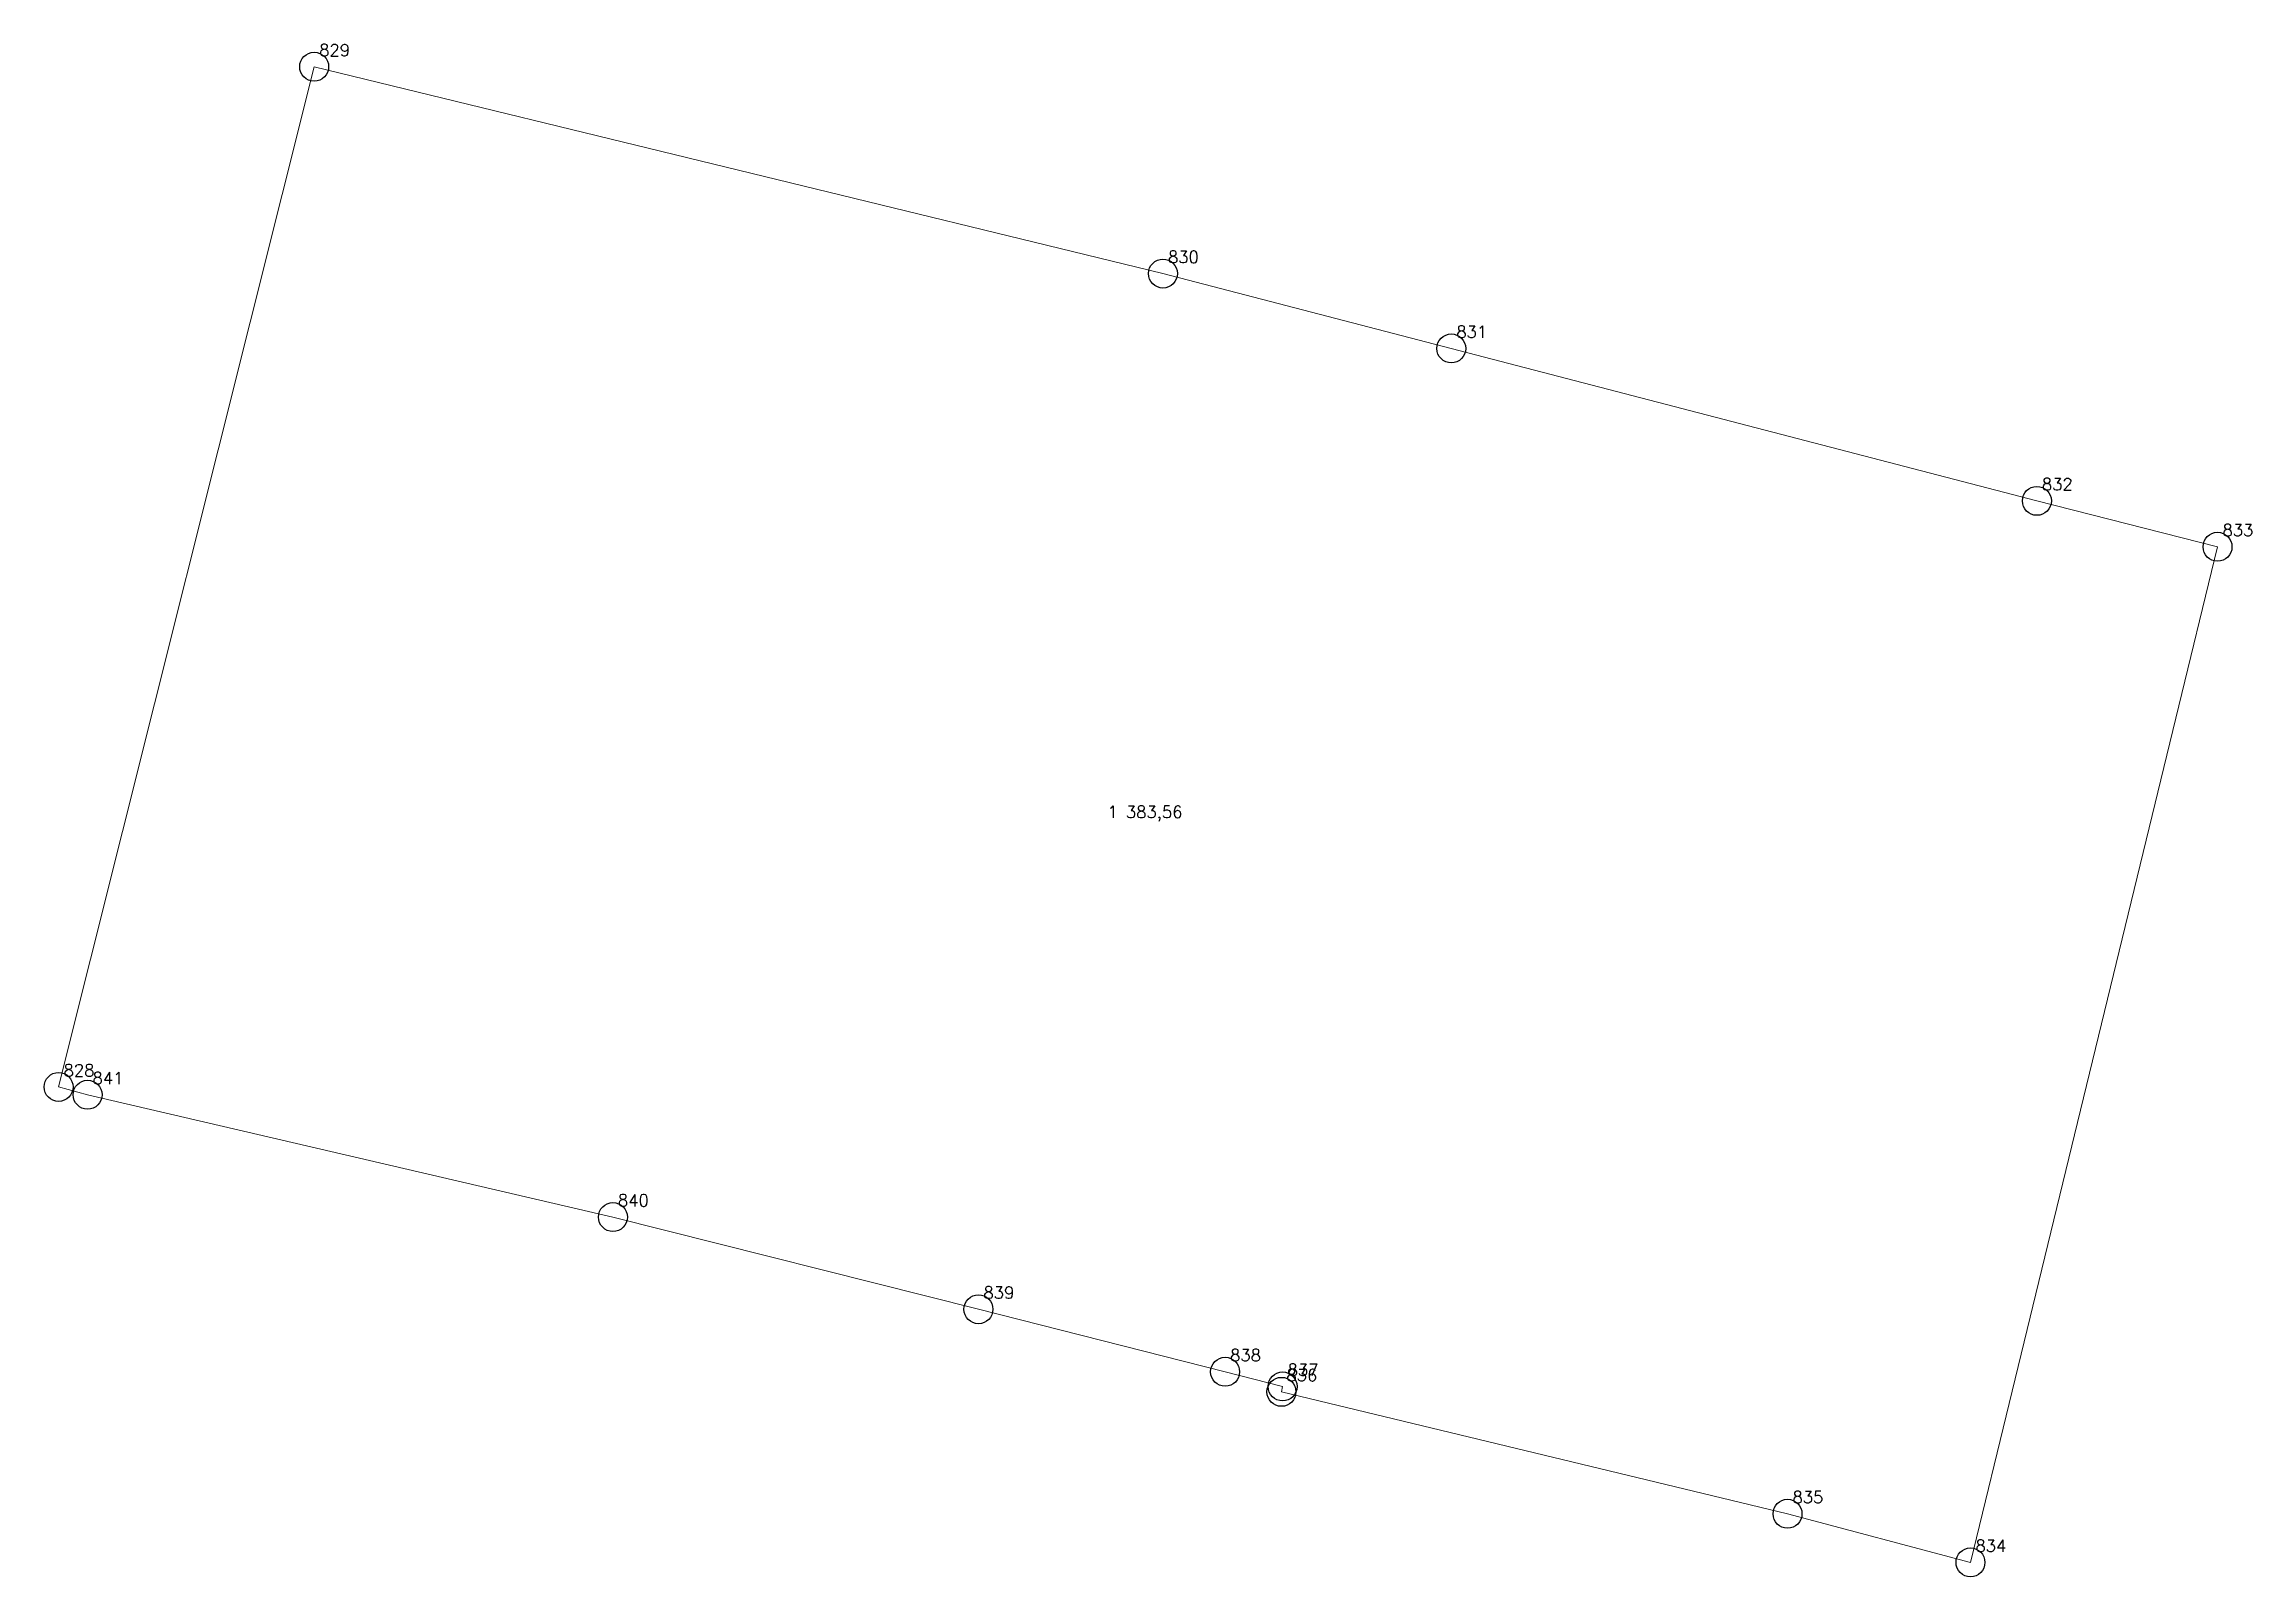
# Model space of a CAD drawing. Extents: x 1391578 to 1399811, y 355675 to 360827.
# Drawn here: x 1394894 to 1394951.2, y 360411 to 360450.7 of the extents above; entities that cross this region are included whole.
import ezdxf

# ---------------------------------------------------------------- set-up
doc = ezdxf.new("R2010")
doc.units = 0
doc.header["$PDMODE"] = 33
doc.header["$PDSIZE"] = 0.75
doc.layers.add('6 - утвержденные границы территорий окн', color=7, linetype='Continuous')
doc.styles.get("Standard").update_dxf_attribs({"font": 'simplex.shx'})

msp = doc.modelspace()

# ---------------------------------------------------------------- texts
at = {"layer": '6 - утвержденные границы территорий окн', "color": 7}
for s, p in [('829', (1394901.109, 360450.43)), ('830', (1394923.099, 360445.07)), ('831', (1394930.569, 360443.13)), ('832', (1394945.739, 360439.18)), ('833', (1394950.419, 360437.99)), ('1 383,56', (1394921.529, 360430.687)), ('828', (1394894.489, 360423.99)), ('841', (1394895.239, 360423.79)), ('840', (1394908.849, 360420.62)), ('839', (1394918.319, 360418.23)), ('838', (1394924.709, 360416.61)), ('836', (1394926.169, 360416.09)), ('837', (1394926.199, 360416.23)), ('835', (1394939.279, 360412.93)), ('834', (1394944.019, 360411.67))]:
    msp.add_text(s, height=0.3111, dxfattribs=at).set_placement(p)

# ---------------------------------------------------------------- linework, layer by layer
at = {"layer": '6 - утвержденные границы территорий окн', "color": 7, "lineweight": 20}
msp.add_lwpolyline([(1394894.36, 360423.715), (1394900.98, 360450.155), (1394922.97, 360444.795), (1394930.44, 360442.855), (1394945.61, 360438.905), (1394950.29, 360437.715), (1394943.89, 360411.395), (1394939.15, 360412.655), (1394926.04, 360415.815), (1394926.07, 360415.955), (1394924.58, 360416.335), (1394918.19, 360417.955), (1394908.72, 360420.345), (1394895.11, 360423.515), (1394894.36, 360423.715)], close=True, dxfattribs=at)
at = {"layer": '6 - утвержденные границы территорий окн'}
for p in [(1394900.98, 360450.155), (1394922.97, 360444.795), (1394930.44, 360442.855), (1394945.61, 360438.905), (1394950.29, 360437.715), (1394894.36, 360423.715), (1394895.11, 360423.515), (1394908.72, 360420.345), (1394918.19, 360417.955), (1394924.58, 360416.335), (1394926.07, 360415.955), (1394926.04, 360415.815), (1394939.15, 360412.655), (1394943.89, 360411.395)]:
    msp.add_point(p, dxfattribs=at)

msp.set_redraw_order([(e.dxf.handle, doc.entitydb.next_handle()) for e in msp.query("TEXT MTEXT ATTDEF DIMENSION ARC_DIMENSION")])  # texts and dimensions are drawn at this point

doc.saveas('drawing.dxf')
